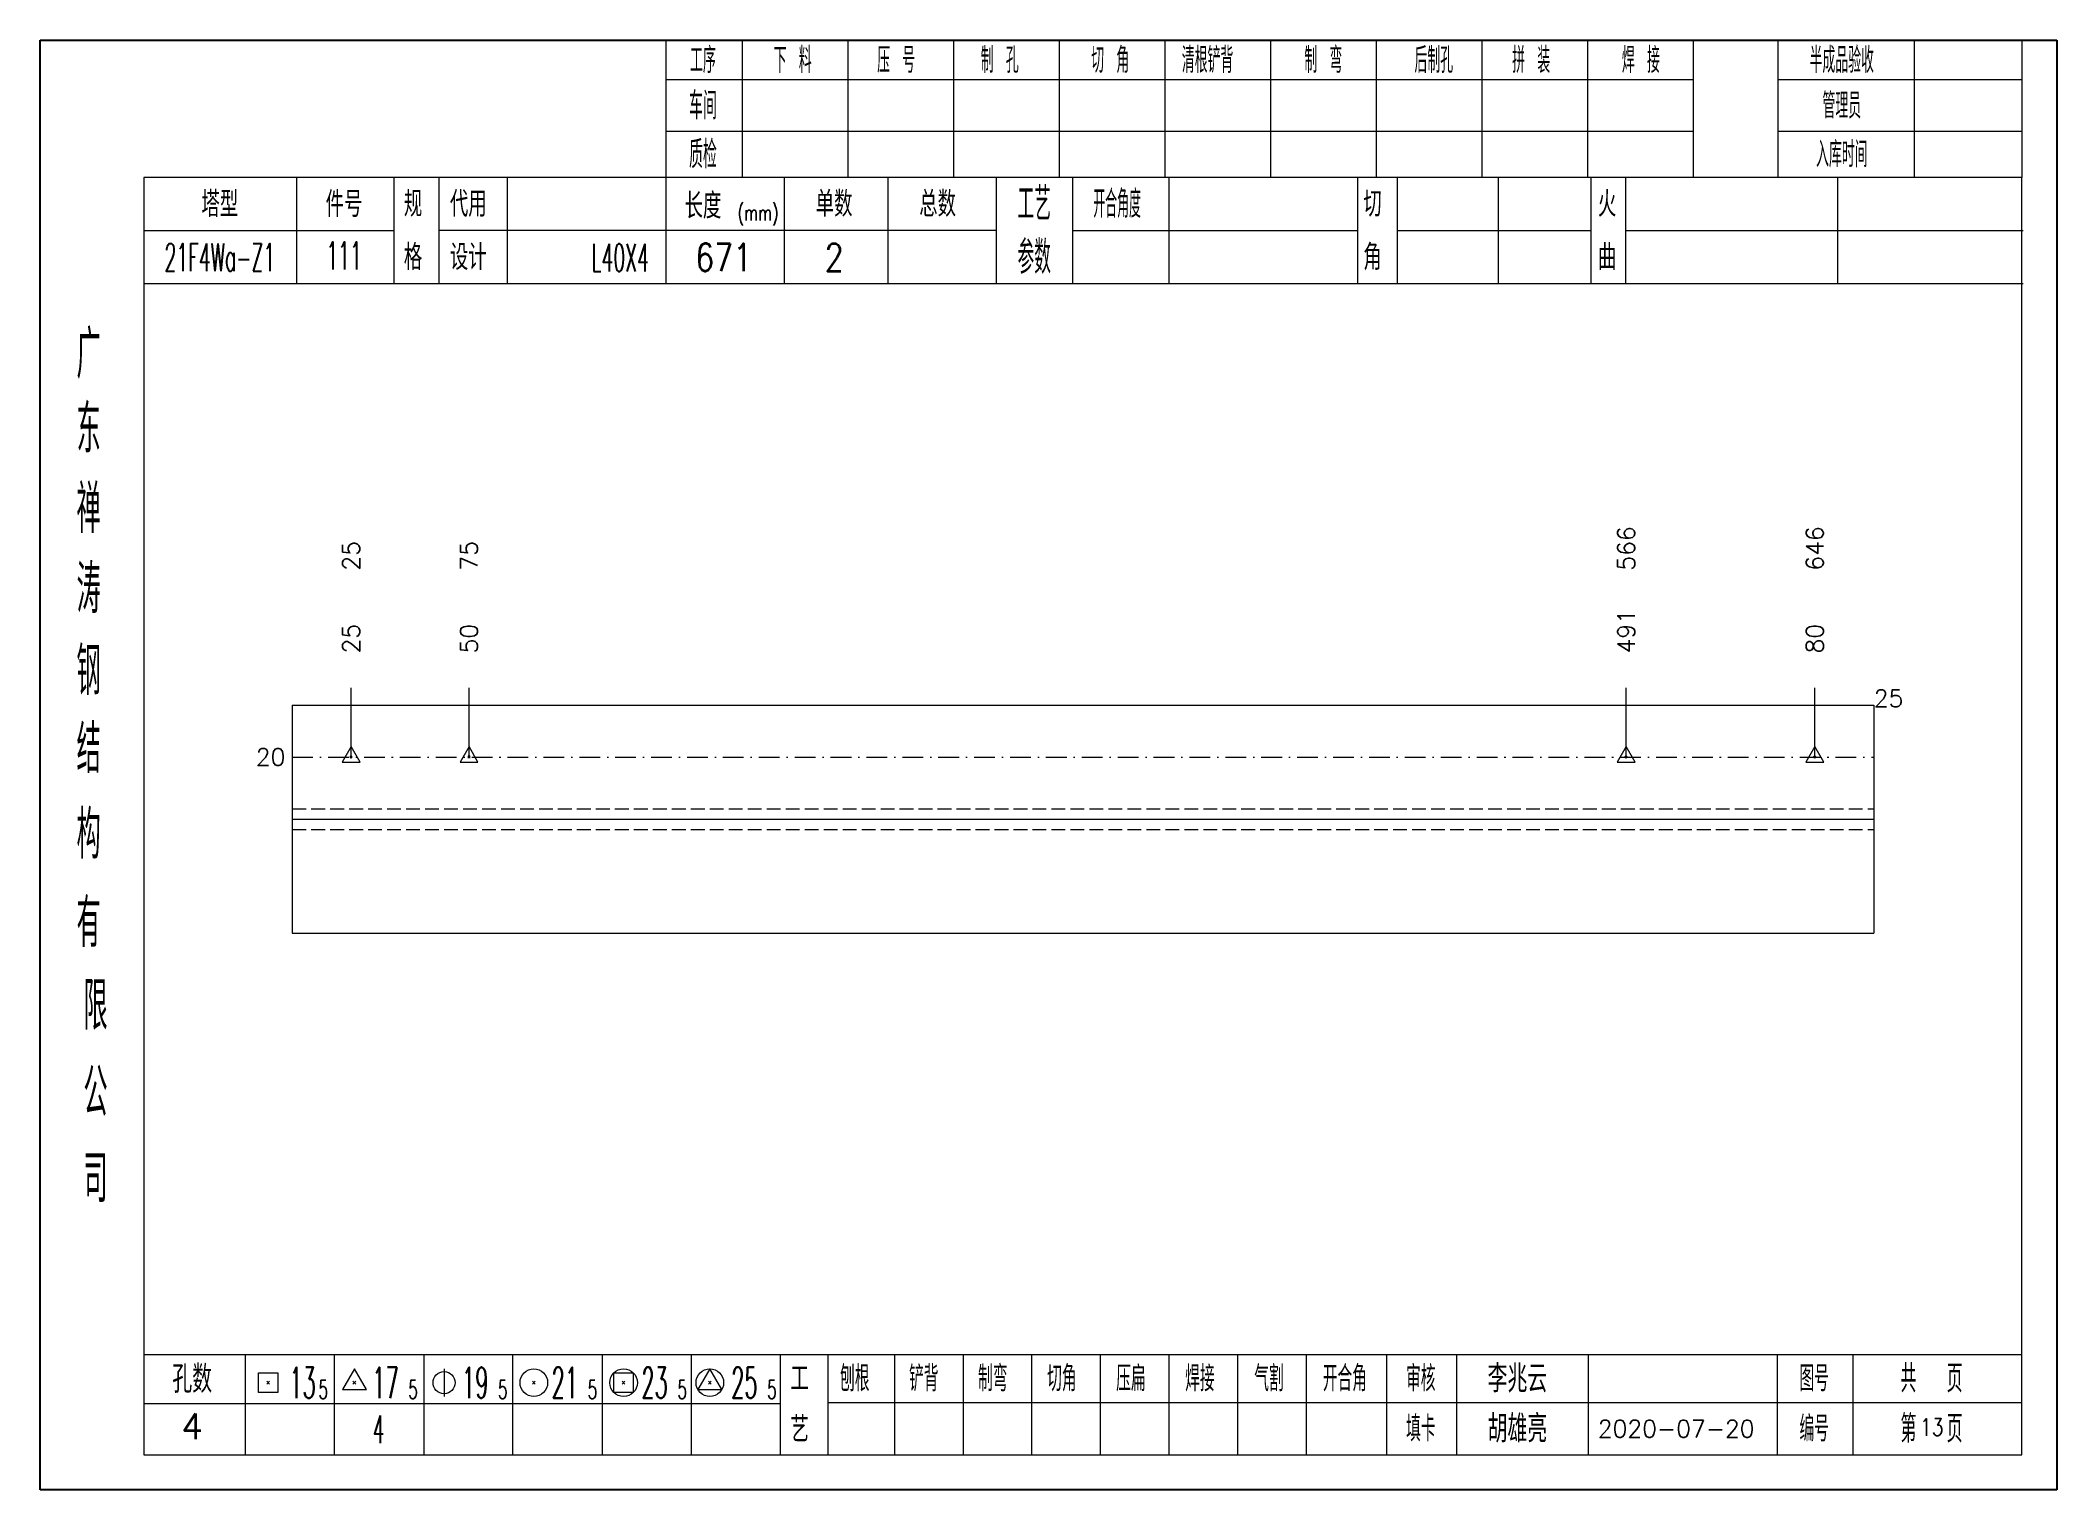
# Model space of a CAD drawing. Extents: x 1310 to 15542, y -76 to 8381.
# Drawn here: x 5262 to 5554.1, y 5793.7 to 6003.7 of the extents above; entities that cross this region are included whole.
import ezdxf
from ezdxf.enums import TextEntityAlignment as Align

# ---------------------------------------------------------------- set-up
doc = ezdxf.new("R2010")
doc.units = 0
doc.header["$MEASUREMENT"] = 0
doc.linetypes.add('一点画线', pattern=[5.2, 3, -1, 0.2, -1])
doc.linetypes.add('虚线', pattern=[2.75, 2, -0.75])
doc.layers.get('0').update_dxf_attribs({"linetype": 'CONTINUOUS', "lineweight": 25})
for name, color, linetype, lineweight in [('1', 7, 'CONTINUOUS', 25), ('4', 7, 'CONTINUOUS', 25), ('5', 7, 'CONTINUOUS', 25)]:
    doc.layers.add(name, color=color, linetype=linetype, lineweight=lineweight)
doc.styles.get("Standard").update_dxf_attribs({"font": 'simplex.shx', "width": 0.7, "height": 3, "bigfont": 'gbhzfs.shx'})

msp = doc.modelspace()

# ---------------------------------------------------------------- texts
at = {"color": 7, "linetype": 'Continuous', "lineweight": 13}
for s, p in [('25', (5307.019, 5926.824)), ('75', (5324.092, 5926.824)), ('566', (5491.757, 5926.824)), ('646', (5519.075, 5926.824))]:
    msp.add_text(s, height=2.5, rotation=90, dxfattribs=at).set_placement(p, align=Align.MIDDLE_LEFT)
at = {"color": 8, "linetype": 'Continuous', "lineweight": 9}
for s, p in [('25', (5307.019, 5914.824)), ('50', (5324.092, 5914.824)), ('491', (5491.757, 5914.824)), ('80', (5519.075, 5914.824))]:
    msp.add_text(s, height=2.5, rotation=90, dxfattribs=at).set_placement(p, align=Align.MIDDLE_LEFT)
at = {"color": 7, "linetype": 'Continuous', "lineweight": 13}
msp.add_text('25', height=2.5, dxfattribs=at).set_placement((5527.612, 5908.324), align=Align.MIDDLE_LEFT)
msp.add_text('20', height=2.5, dxfattribs=at).set_placement((5297.482, 5899.824), align=Align.MIDDLE_RIGHT)
at = {"layer": '4', "color": 1, "linetype": 'Continuous', "lineweight": 25}
for s, height, width, p in [('工序', 3.7, 0.7, (5357.982, 6000.781)), ('下 料', 3.7, 0.7, (5370.982, 6000.781)), ('压 号', 3.7, 0.7, (5385.982, 6000.781)), ('制 孔', 3.7, 0.7, (5400.982, 6000.781)), ('切 角', 3.7, 0.7, (5416.982, 6000.781)), ('清根铲背 ', 3.7, 0.7, (5431.982, 6000.781)), (' 制 弯', 3.7, 0.7, (5446.982, 6000.781)), (' 后制孔', 3.7, 0.7, (5462.982, 6000.781)), ('拼 装', 3.7, 0.7, (5477.982, 6000.781)), (' 焊 接', 3.7, 0.7, (5492.982, 6000.781)), ('半成品验收', 3.7, 0.7, (5522.982, 6000.781)), ('车间', 4, 0.7, (5357.982, 5994.181)), ('管理员', 3.7, 0.7, (5522.982, 5994.181)), ('质检', 4, 0.7, (5357.982, 5987.121)), ('入库时间', 3.7, 0.7, (5522.982, 5987.121)), ('工艺', 4.8, 0.7, (5405.982, 5979.941)), ('(mm)', 2.24, 0.7, (5365.982, 5978.681)), ('开合角度', 4, 0.6, (5417.982, 5979.941)), ('21F4Wa-Z1', 4, 0.5, (5287.982, 5972.201)), ('111', 4, 0.5, (5305.982, 5972.451)), ('L40X4', 4, 0.5, (5345.982, 5972.181)), ('671', 4, 0.8, (5360.982, 5972.231)), ('2', 4, 0.8, (5376.982, 5972.231)), ('参数', 4.8, 0.7, (5405.982, 5972.231)), ('广', 6.96, 0.7, (5268.982, 5958.151)), ('东', 6.96, 0.7, (5268.982, 5947.361)), ('禅', 6.96, 0.7, (5268.982, 5935.771)), ('涛', 6.96, 0.7, (5268.982, 5924.171)), ('钢', 6.96, 0.7, (5268.982, 5912.281)), ('结', 6.96, 0.7, (5268.982, 5900.971)), ('构', 6.96, 0.7, (5268.982, 5888.591)), ('有', 6.96, 0.7, (5268.982, 5875.781)), ('限', 6.96, 0.7, (5269.982, 5863.781)), ('公', 6.96, 0.7, (5269.982, 5851.241)), ('司', 6.96, 0.7, (5269.982, 5838.761)), ('13', 4.47, 0.5, (5299.982, 5809.181)), ('17', 4.47, 0.5, (5311.982, 5809.181)), ('19', 4.47, 0.5, (5324.982, 5809.181)), ('21', 4.47, 0.5, (5337.982, 5809.181)), ('23', 4.47, 0.5, (5350.982, 5809.181)), ('25', 4.47, 0.5, (5363.982, 5809.181)), ('刨根', 3.7, 0.8, (5379.982, 5809.781)), ('铲背', 3.7, 0.8, (5389.982, 5809.781)), ('制弯', 3.7, 0.8, (5399.982, 5809.781)), ('切角', 3.7, 0.8, (5409.982, 5809.781)), ('压扁', 3.7, 0.8, (5419.982, 5809.781)), ('焊接', 3.7, 0.8, (5429.982, 5809.781)), ('气割', 3.7, 0.8, (5439.982, 5809.781)), ('开合角', 3.7, 0.8, (5450.982, 5809.781)), ('审核', 3.7, 0.8, (5461.982, 5809.781)), ('图号', 3.7, 0.8, (5518.982, 5809.781)), ('共  页', 4, 0.8, (5535.982, 5809.781)), ('5', 2.68, 0.6, (5302.982, 5808.181)), ('5', 2.68, 0.6, (5315.982, 5808.181)), ('5', 2.68, 0.6, (5328.982, 5808.181)), ('5', 2.68, 0.6, (5341.982, 5808.181)), ('5', 2.68, 0.6, (5354.982, 5808.181)), ('5', 2.68, 0.6, (5367.982, 5808.181)), ('填卡', 3.7, 0.8, (5461.982, 5802.511)), ('编号', 3.7, 0.8, (5518.982, 5802.511)), ('第  页', 4, 0.8, (5535.982, 5802.511)), ('4', 4, 0.5, (5310.982, 5802.431))]:
    msp.add_text(s, height=height, dxfattribs=dict(at, width=width)).set_placement(p, align=Align.MIDDLE_CENTER)
for s, height, p in [('塔型', 3.7, (5287.982, 5979.911)), ('件号', 3.7, (5305.982, 5979.911)), ('规', 3.7, (5315.982, 5979.941)), ('代用', 3.7, (5323.982, 5979.941)), ('长度', 3.7, (5357.982, 5979.681)), ('单数', 3.7, (5376.982, 5979.941)), ('总数', 3.7, (5391.982, 5979.941)), ('切', 3.7, (5454.982, 5979.941)), ('火', 3.7, (5488.982, 5979.941)), ('格', 3.7, (5315.982, 5972.231)), ('设计', 3.7, (5323.982, 5972.231)), ('角', 3.7, (5454.982, 5972.231)), ('曲', 3.7, (5488.982, 5972.231)), ('孔数', 4, (5283.982, 5809.701)), ('工', 3.7, (5371.982, 5809.781)), ('李兆云', 4, (5475.982, 5809.781)), ('4', 3.7, (5283.982, 5802.871)), ('艺', 3.7, (5371.982, 5802.431)), ('胡雄亮', 4, (5475.982, 5802.511)), ('2020-07-20', 2.5, (5498.982, 5802.511))]:
    msp.add_text(s, height=height, dxfattribs=at).set_placement(p, align=Align.MIDDLE_CENTER)
at = {"layer": '4', "color": 6, "linetype": 'Continuous', "lineweight": 25, "width": 0.8}
msp.add_text('13', height=2.5, dxfattribs=at).set_placement((5536.007, 5802.739), align=Align.MIDDLE_CENTER)

# ---------------------------------------------------------------- blocks, each defined once
blk = doc.blocks.new('孔17.5')
at = {"layer": '5', "color": 7, "linetype": 'Continuous', "lineweight": 13}
for p, q in [((0, 1), (-0.866, -0.5)), ((-0.1, -0.1), (0.1, 0.1)), ((0.1, -0.1), (-0.1, 0.1)), ((0.866, -0.5), (0, 1)), ((-0.866, -0.5), (0.866, -0.5))]:
    blk.add_line(p, q, dxfattribs=at)
blk = doc.blocks.new('CTJGK')
at = {"color": 6, "linetype": 'Continuous'}
for p, q in [((0, 209.97), (292.13, 209.97)), ((0, 0), (0, 209.97)), ((292.13, 209.97), (292.13, 0)), ((292.13, 0), (0, 0))]:
    blk.add_line(p, q, dxfattribs=at)

# ---------------------------------------------------------------- linework, layer by layer
at = {"color": 7, "linetype": 'Continuous', "lineweight": 13}
for p, q in [((5307.019, 5899.824), (5307.019, 5909.824)), ((5324.092, 5899.824), (5324.092, 5909.824)), ((5491.757, 5899.824), (5491.757, 5909.824)), ((5519.075, 5899.824), (5519.075, 5909.824))]:
    msp.add_line(p, q, dxfattribs=at)
at = {"color": 7, "linetype": 'Continuous', "lineweight": 18}
for p, q in [((5298.482, 5907.324), (5298.482, 5874.324)), ((5298.482, 5907.324), (5527.612, 5907.324)), ((5527.612, 5907.324), (5527.612, 5874.324)), ((5298.482, 5890.824), (5527.612, 5890.824))]:
    msp.add_line(p, q, dxfattribs=at)
at = {"color": 3, "linetype": '一点画线', "lineweight": 13}
msp.add_line((5298.482, 5899.824), (5527.612, 5899.824), dxfattribs=at)
at = {"color": 1, "linetype": '虚线', "lineweight": 18}
for p, q in [((5298.482, 5892.324), (5527.612, 5892.324)), ((5298.482, 5889.324), (5527.612, 5889.324))]:
    msp.add_line(p, q, dxfattribs=at)
at = {"layer": '1', "color": 7, "linetype": 'Continuous', "lineweight": 18}
msp.add_line((5298.482, 5874.324), (5527.612, 5874.324), dxfattribs=at)
at = {"layer": '4', "color": 1, "linetype": 'Continuous', "lineweight": 18}
for p, q in [((5261.982, 6003.651), (5261.982, 5793.681)), ((5554.112, 6003.651), (5261.982, 6003.651)), ((5352.612, 6003.651), (5352.612, 5983.811)), ((5363.642, 6003.651), (5363.642, 5983.791)), ((5378.952, 6003.651), (5378.952, 5983.791)), ((5394.272, 6003.651), (5394.272, 5983.791)), ((5409.582, 6003.651), (5409.582, 5983.791)), ((5424.892, 6003.651), (5424.892, 5983.791)), ((5440.202, 6003.651), (5440.202, 5983.791)), ((5455.522, 6003.651), (5455.522, 5983.791)), ((5470.832, 6003.651), (5470.832, 5983.791)), ((5486.142, 6003.651), (5486.142, 5983.791)), ((5501.452, 6003.651), (5501.452, 5983.811)), ((5501.452, 6003.651), (5501.452, 5983.791)), ((5513.732, 6003.651), (5513.732, 5983.791)), ((5533.482, 6003.651), (5533.482, 5983.791)), ((5549.062, 6003.651), (5549.062, 5983.791)), ((5554.112, 5973.851), (5554.112, 6003.651)), ((5501.452, 5997.921), (5352.612, 5997.921)), ((5549.062, 5997.921), (5513.732, 5997.921)), ((5501.452, 5990.441), (5352.612, 5990.441)), ((5549.062, 5990.441), (5513.732, 5990.441)), ((5276.992, 5983.791), (5276.992, 5798.731)), ((5549.062, 5983.791), (5276.992, 5983.791)), ((5299.112, 5983.801), (5299.112, 5968.381)), ((5313.262, 5968.381), (5313.262, 5983.791)), ((5319.762, 5968.381), (5319.762, 5983.791)), ((5329.632, 5983.791), (5329.632, 5968.381)), ((5352.612, 5983.811), (5352.612, 5968.381)), ((5369.732, 5983.791), (5369.732, 5968.381)), ((5384.782, 5983.791), (5384.782, 5968.381)), ((5400.482, 5983.791), (5400.482, 5968.381)), ((5411.542, 5983.791), (5411.542, 5968.381)), ((5425.492, 5983.791), (5425.492, 5968.381)), ((5452.792, 5983.791), (5452.792, 5968.381)), ((5458.552, 5983.791), (5458.552, 5968.381)), ((5473.172, 5983.791), (5473.172, 5968.381)), ((5486.632, 5983.791), (5486.632, 5968.381)), ((5491.622, 5983.791), (5491.622, 5968.381)), ((5522.362, 5983.791), (5522.362, 5968.381)), ((5549.062, 5798.731), (5549.062, 5983.791)), ((5313.262, 5976.031), (5276.992, 5976.031)), ((5400.482, 5976.081), (5319.762, 5976.081)), ((5411.542, 5976.081), (5452.792, 5976.081)), ((5458.552, 5976.081), (5486.632, 5976.081)), ((5491.622, 5976.081), (5549.242, 5976.081)), ((5554.112, 5793.681), (5554.112, 5973.851)), ((5549.242, 5968.381), (5276.992, 5968.381)), ((5276.992, 5813.261), (5549.062, 5813.261)), ((5291.682, 5813.261), (5291.682, 5798.731)), ((5304.612, 5798.731), (5304.612, 5813.261)), ((5317.542, 5813.261), (5317.542, 5798.731)), ((5330.462, 5798.731), (5330.462, 5813.261)), ((5343.392, 5813.261), (5343.392, 5798.731)), ((5356.322, 5798.731), (5356.322, 5813.261)), ((5369.242, 5798.731), (5369.242, 5813.261)), ((5376.112, 5798.731), (5376.112, 5813.261)), ((5385.772, 5798.731), (5385.772, 5813.261)), ((5395.712, 5798.731), (5395.712, 5813.261)), ((5405.652, 5798.731), (5405.652, 5813.261)), ((5415.602, 5798.731), (5415.602, 5813.261)), ((5425.542, 5798.731), (5425.542, 5813.261)), ((5435.482, 5798.731), (5435.482, 5813.261)), ((5445.432, 5798.731), (5445.432, 5813.261)), ((5457.072, 5798.731), (5457.072, 5813.261)), ((5467.222, 5798.731), (5467.222, 5813.261)), ((5486.282, 5798.731), (5486.282, 5813.261)), ((5513.662, 5798.731), (5513.662, 5813.261)), ((5524.622, 5798.731), (5524.622, 5813.261)), ((5369.242, 5806.131), (5276.992, 5806.131)), ((5376.072, 5806.291), (5549.062, 5806.291)), ((5276.992, 5798.731), (5549.062, 5798.731)), ((5261.982, 5793.681), (5554.112, 5793.681))]:
    msp.add_line(p, q, dxfattribs=at)
at = {"layer": '4', "color": 7, "linetype": 'Continuous', "lineweight": 13}
for p, q in [((5293.568, 5807.767), (5293.568, 5810.595)), ((5293.568, 5810.595), (5296.396, 5810.595)), ((5296.396, 5810.595), (5296.396, 5807.767)), ((5307.482, 5811.181), (5305.75, 5808.181)), ((5309.214, 5808.181), (5307.482, 5811.181)), ((5320.482, 5811.181), (5320.482, 5807.181)), ((5345.068, 5807.767), (5345.068, 5810.595)), ((5345.068, 5810.595), (5347.896, 5810.595)), ((5347.896, 5810.595), (5347.896, 5807.767)), ((5358.982, 5811.181), (5357.25, 5808.181)), ((5360.714, 5808.181), (5358.982, 5811.181)), ((5296.396, 5807.767), (5293.568, 5807.767)), ((5294.782, 5808.981), (5295.182, 5809.381)), ((5295.182, 5808.981), (5294.782, 5809.381)), ((5305.75, 5808.181), (5309.214, 5808.181)), ((5307.282, 5808.981), (5307.682, 5809.381)), ((5307.682, 5808.981), (5307.282, 5809.381)), ((5333.282, 5808.981), (5333.682, 5809.381)), ((5333.682, 5808.981), (5333.282, 5809.381)), ((5347.896, 5807.767), (5345.068, 5807.767)), ((5346.282, 5808.981), (5346.682, 5809.381)), ((5346.682, 5808.981), (5346.282, 5809.381)), ((5357.25, 5808.181), (5360.714, 5808.181)), ((5358.782, 5808.981), (5359.182, 5809.381)), ((5359.182, 5808.981), (5358.782, 5809.381))]:
    msp.add_line(p, q, dxfattribs=at)
for centre, radius in [((5320.482, 5809.181), 1.6), ((5333.482, 5809.181), 2), ((5346.482, 5809.181), 2), ((5358.982, 5809.181), 2)]:
    msp.add_circle(centre, radius, dxfattribs=at)

# ---------------------------------------------------------------- block references
at = {"color": 0, "linetype": 'Continuous'}
msp.add_blockref('CTJGK', (5261.982, 5793.681), dxfattribs=at)
at = {"color": 8, "linetype": 'Continuous', "lineweight": 9, "xscale": 1.5, "yscale": 1.5, "zscale": 1.5}
for p in [(5307.019, 5899.824), (5324.092, 5899.824), (5491.757, 5899.824), (5519.075, 5899.824)]:
    msp.add_blockref('孔17.5', p, dxfattribs=at)

msp.set_redraw_order([(e.dxf.handle, doc.entitydb.next_handle()) for e in msp.query("TEXT MTEXT ATTDEF DIMENSION ARC_DIMENSION")])  # texts and dimensions are drawn at this point

doc.saveas('drawing.dxf')
